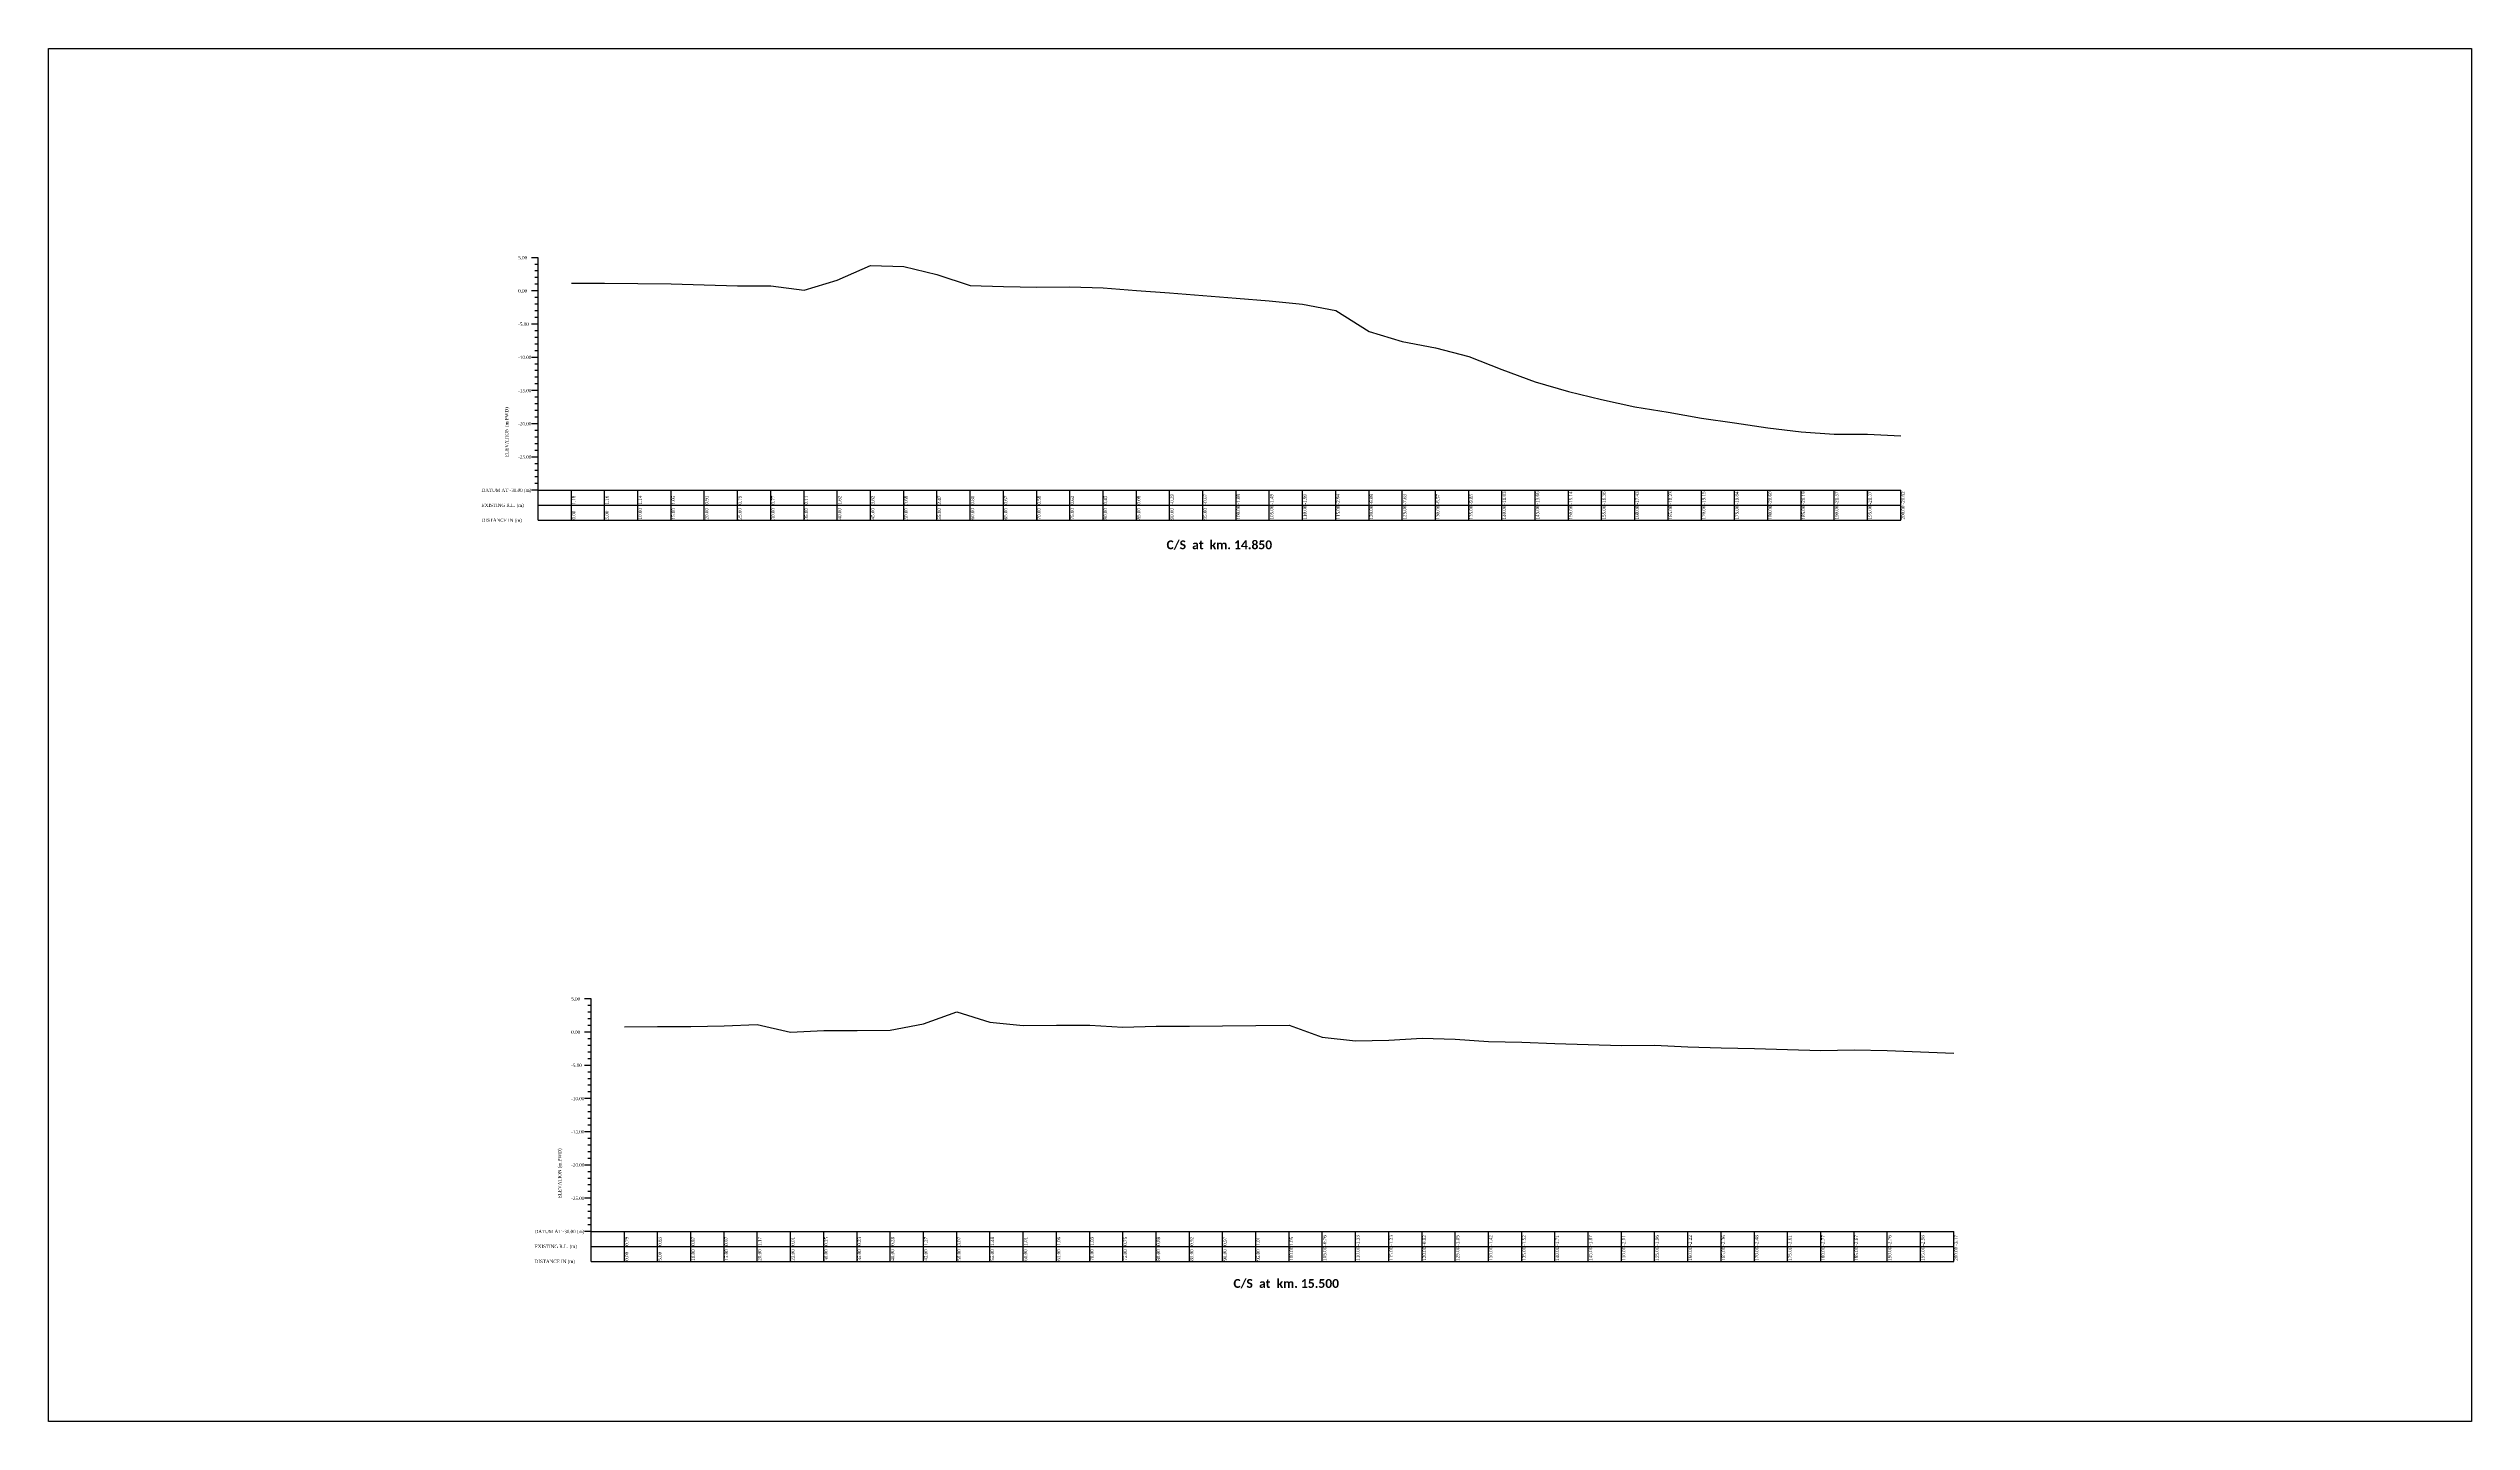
# Model space of a CAD drawing. Header units: metres. Extents: x -148477 to 168932, y -55673 to -2736.
# Drawn here: x 48241.1 to 48605.6, y -25247.2 to -25040.5 of the extents above; entities that cross this region are included whole.
import ezdxf

# ---------------------------------------------------------------- set-up
doc = ezdxf.new("R2010")
doc.units = ezdxf.units.M
doc.styles.add('liza', font='times.ttf', dxfattribs={"height": 2})
doc.styles.get("Standard").update_dxf_attribs({"font": 'times.ttf'})

msp = doc.modelspace()

# ---------------------------------------------------------------- linework, layer by layer
at = {"color": 6, "linetype": 'Continuous', "lineweight": -3, "ltscale": 0.5}
for p, q in [((48314.7465, -25072.0345), (48313.7465, -25072.0345)), ((48314.7465, -25073.0345), (48314.2465, -25073.0345)), ((48314.7465, -25111.5345), (48314.7465, -25072.0345)), ((48314.7465, -25077.0345), (48313.7465, -25077.0345)), ((48314.7465, -25074.0345), (48314.2465, -25074.0345)), ((48314.7465, -25075.0345), (48314.2465, -25075.0345)), ((48314.7465, -25076.0345), (48314.2465, -25076.0345)), ((48314.7465, -25078.0345), (48314.2465, -25078.0345)), ((48314.7465, -25079.0345), (48314.2465, -25079.0345)), ((48314.7465, -25080.0345), (48314.2465, -25080.0345)), ((48314.7465, -25082.0345), (48313.7465, -25082.0345)), ((48314.7465, -25081.0345), (48314.2465, -25081.0345)), ((48314.7465, -25083.0345), (48314.2465, -25083.0345)), ((48314.7465, -25084.0345), (48314.2465, -25084.0345)), ((48314.7465, -25087.0345), (48313.7465, -25087.0345)), ((48314.7465, -25085.0345), (48314.2465, -25085.0345)), ((48314.7465, -25086.0345), (48314.2465, -25086.0345)), ((48314.7465, -25088.0345), (48314.2465, -25088.0345)), ((48314.7465, -25089.0345), (48314.2465, -25089.0345)), ((48314.7465, -25090.0345), (48314.2465, -25090.0345)), ((48314.7465, -25091.0345), (48314.2465, -25091.0345)), ((48314.7465, -25092.0345), (48313.7465, -25092.0345)), ((48314.7465, -25093.0345), (48314.2465, -25093.0345)), ((48314.7465, -25094.0345), (48314.2465, -25094.0345)), ((48314.7465, -25095.0345), (48314.2465, -25095.0345)), ((48314.7465, -25097.0345), (48313.7465, -25097.0345)), ((48314.7465, -25096.0345), (48314.2465, -25096.0345)), ((48314.7465, -25098.0345), (48314.2465, -25098.0345)), ((48314.7465, -25099.0345), (48314.2465, -25099.0345)), ((48314.7465, -25102.0345), (48313.7465, -25102.0345)), ((48314.7465, -25100.0345), (48314.2465, -25100.0345)), ((48314.7465, -25101.0345), (48314.2465, -25101.0345)), ((48314.7465, -25103.0345), (48314.2465, -25103.0345)), ((48314.7465, -25104.0345), (48314.2465, -25104.0345)), ((48314.7465, -25105.0345), (48314.2465, -25105.0345)), ((48314.7465, -25106.0345), (48314.2465, -25106.0345)), ((48314.7465, -25107.0345), (48313.7465, -25107.0345)), ((48314.7465, -25107.0345), (48519.7465, -25107.0345)), ((48314.7465, -25109.2845), (48519.7465, -25109.2845)), ((48319.7465, -25111.5345), (48319.7465, -25107.0345)), ((48324.7465, -25111.5345), (48324.7465, -25107.0345)), ((48329.7465, -25111.5345), (48329.7465, -25107.0345)), ((48334.7465, -25111.5345), (48334.7465, -25107.0345)), ((48339.7465, -25111.5345), (48339.7465, -25107.0345)), ((48344.7465, -25111.5345), (48344.7465, -25107.0345)), ((48349.7465, -25111.5345), (48349.7465, -25107.0345)), ((48354.7465, -25111.5345), (48354.7465, -25107.0345)), ((48359.7465, -25111.5345), (48359.7465, -25107.0345)), ((48364.7465, -25111.5345), (48364.7465, -25107.0345)), ((48369.7465, -25111.5345), (48369.7465, -25107.0345)), ((48374.7465, -25111.5345), (48374.7465, -25107.0345)), ((48379.7465, -25111.5345), (48379.7465, -25107.0345)), ((48384.7465, -25111.5345), (48384.7465, -25107.0345)), ((48389.7465, -25111.5345), (48389.7465, -25107.0345)), ((48394.7465, -25111.5345), (48394.7465, -25107.0345)), ((48399.7465, -25111.5345), (48399.7465, -25107.0345)), ((48404.7465, -25111.5345), (48404.7465, -25107.0345)), ((48409.7465, -25111.5345), (48409.7465, -25107.0345)), ((48414.7465, -25111.5345), (48414.7465, -25107.0345)), ((48419.7465, -25111.5345), (48419.7465, -25107.0345)), ((48424.7465, -25111.5345), (48424.7465, -25107.0345)), ((48429.7465, -25111.5345), (48429.7465, -25107.0345)), ((48434.7465, -25111.5345), (48434.7465, -25107.0345)), ((48439.7465, -25111.5345), (48439.7465, -25107.0345)), ((48444.7465, -25111.5345), (48444.7465, -25107.0345)), ((48449.7465, -25111.5345), (48449.7465, -25107.0345)), ((48454.7465, -25111.5345), (48454.7465, -25107.0345)), ((48459.7465, -25111.5345), (48459.7465, -25107.0345)), ((48464.7465, -25111.5345), (48464.7465, -25107.0345)), ((48469.7465, -25111.5345), (48469.7465, -25107.0345)), ((48474.7465, -25111.5345), (48474.7465, -25107.0345)), ((48479.7465, -25111.5345), (48479.7465, -25107.0345)), ((48484.7465, -25111.5345), (48484.7465, -25107.0345)), ((48489.7465, -25111.5345), (48489.7465, -25107.0345)), ((48494.7465, -25111.5345), (48494.7465, -25107.0345)), ((48499.7465, -25111.5345), (48499.7465, -25107.0345)), ((48504.7465, -25111.5345), (48504.7465, -25107.0345)), ((48509.7465, -25111.5345), (48509.7465, -25107.0345)), ((48514.7465, -25111.5345), (48514.7465, -25107.0345)), ((48519.7465, -25111.5345), (48519.7465, -25107.0345)), ((48314.7465, -25111.5345), (48519.7465, -25111.5345)), ((48322.72, -25183.5842), (48321.72, -25183.5842)), ((48322.72, -25184.5842), (48322.22, -25184.5842)), ((48322.72, -25185.5842), (48322.22, -25185.5842)), ((48322.72, -25223.0842), (48322.72, -25183.5842)), ((48322.72, -25188.5842), (48321.72, -25188.5842)), ((48322.72, -25186.5842), (48322.22, -25186.5842)), ((48322.72, -25187.5842), (48322.22, -25187.5842)), ((48322.72, -25189.5842), (48322.22, -25189.5842)), ((48322.72, -25193.5842), (48321.72, -25193.5842)), ((48322.72, -25190.5842), (48322.22, -25190.5842)), ((48322.72, -25191.5842), (48322.22, -25191.5842)), ((48322.72, -25192.5842), (48322.22, -25192.5842)), ((48322.72, -25194.5842), (48322.22, -25194.5842)), ((48322.72, -25195.5842), (48322.22, -25195.5842)), ((48322.72, -25196.5842), (48322.22, -25196.5842)), ((48322.72, -25198.5842), (48321.72, -25198.5842)), ((48322.72, -25197.5842), (48322.22, -25197.5842)), ((48322.72, -25199.5842), (48322.22, -25199.5842)), ((48322.72, -25200.5842), (48322.22, -25200.5842)), ((48322.72, -25203.5842), (48321.72, -25203.5842)), ((48322.72, -25201.5842), (48322.22, -25201.5842)), ((48322.72, -25202.5842), (48322.22, -25202.5842)), ((48322.72, -25204.5842), (48322.22, -25204.5842)), ((48322.72, -25205.5842), (48322.22, -25205.5842)), ((48322.72, -25206.5842), (48322.22, -25206.5842)), ((48322.72, -25207.5842), (48322.22, -25207.5842)), ((48322.72, -25208.5842), (48321.72, -25208.5842)), ((48322.72, -25209.5842), (48322.22, -25209.5842)), ((48322.72, -25210.5842), (48322.22, -25210.5842)), ((48322.72, -25211.5842), (48322.22, -25211.5842)), ((48322.72, -25213.5842), (48321.72, -25213.5842)), ((48322.72, -25212.5842), (48322.22, -25212.5842)), ((48322.72, -25214.5842), (48322.22, -25214.5842)), ((48322.72, -25215.5842), (48322.22, -25215.5842)), ((48322.72, -25218.5842), (48321.72, -25218.5842)), ((48322.72, -25216.5842), (48322.22, -25216.5842)), ((48322.72, -25217.5842), (48322.22, -25217.5842)), ((48322.72, -25218.5842), (48527.72, -25218.5842)), ((48327.72, -25223.0842), (48327.72, -25218.5842)), ((48332.72, -25223.0842), (48332.72, -25218.5842)), ((48337.72, -25223.0842), (48337.72, -25218.5842)), ((48342.72, -25223.0842), (48342.72, -25218.5842)), ((48347.72, -25223.0842), (48347.72, -25218.5842)), ((48352.72, -25223.0842), (48352.72, -25218.5842)), ((48357.72, -25223.0842), (48357.72, -25218.5842)), ((48362.72, -25223.0842), (48362.72, -25218.5842)), ((48367.72, -25223.0842), (48367.72, -25218.5842)), ((48372.72, -25223.0842), (48372.72, -25218.5842)), ((48377.72, -25223.0842), (48377.72, -25218.5842)), ((48382.72, -25223.0842), (48382.72, -25218.5842)), ((48387.72, -25223.0842), (48387.72, -25218.5842)), ((48392.72, -25223.0842), (48392.72, -25218.5842)), ((48397.72, -25223.0842), (48397.72, -25218.5842)), ((48402.72, -25223.0842), (48402.72, -25218.5842)), ((48407.72, -25223.0842), (48407.72, -25218.5842)), ((48412.72, -25223.0842), (48412.72, -25218.5842)), ((48417.72, -25223.0842), (48417.72, -25218.5842)), ((48422.72, -25223.0842), (48422.72, -25218.5842)), ((48427.72, -25223.0842), (48427.72, -25218.5842)), ((48432.72, -25223.0842), (48432.72, -25218.5842)), ((48437.72, -25223.0842), (48437.72, -25218.5842)), ((48442.72, -25223.0842), (48442.72, -25218.5842)), ((48447.72, -25223.0842), (48447.72, -25218.5842)), ((48452.72, -25223.0842), (48452.72, -25218.5842)), ((48457.72, -25223.0842), (48457.72, -25218.5842)), ((48462.72, -25223.0842), (48462.72, -25218.5842)), ((48467.72, -25223.0842), (48467.72, -25218.5842)), ((48472.72, -25223.0842), (48472.72, -25218.5842)), ((48477.72, -25223.0842), (48477.72, -25218.5842)), ((48482.72, -25223.0842), (48482.72, -25218.5842)), ((48487.72, -25223.0842), (48487.72, -25218.5842)), ((48492.72, -25223.0842), (48492.72, -25218.5842)), ((48497.72, -25223.0842), (48497.72, -25218.5842)), ((48502.72, -25223.0842), (48502.72, -25218.5842)), ((48507.72, -25223.0842), (48507.72, -25218.5842)), ((48512.72, -25223.0842), (48512.72, -25218.5842)), ((48517.72, -25223.0842), (48517.72, -25218.5842)), ((48522.72, -25223.0842), (48522.72, -25218.5842)), ((48527.72, -25223.0842), (48527.72, -25218.5842)), ((48322.72, -25220.8342), (48527.72, -25220.8342)), ((48322.72, -25223.0842), (48527.72, -25223.0842))]:
    msp.add_line(p, q, dxfattribs=at)
msp.add_lwpolyline([(48241.0728, -25040.5437), (48605.6196, -25040.5437), (48605.6196, -25247.1853), (48241.0728, -25247.1853)], close=True, dxfattribs=at)
for points in [[(48319.7465, -25075.8545), (48324.7465, -25075.8745), (48329.7465, -25075.8945), (48334.7465, -25075.9845), (48339.7465, -25076.1245), (48344.7465, -25076.2445), (48349.7465, -25076.2645), (48354.7465, -25076.9245), (48359.7465, -25075.4145), (48364.7465, -25073.2145), (48369.7465, -25073.3545), (48374.7465, -25074.5645), (48379.7465, -25076.2345), (48384.7465, -25076.3645), (48389.7465, -25076.4545), (48394.7465, -25076.4045), (48399.7465, -25076.5845), (48404.7465, -25076.9545), (48409.7465, -25077.3245), (48414.7465, -25077.7045), (48419.7465, -25078.1145), (48424.7465, -25078.5245), (48429.7465, -25079.0245), (48434.7465, -25079.9745), (48439.7465, -25083.1245), (48444.7465, -25084.6645), (48449.7465, -25085.6045), (48454.7465, -25086.8845), (48459.7465, -25088.8645), (48464.7465, -25090.6945), (48469.7465, -25092.1745), (48474.7465, -25093.3945), (48479.7465, -25094.4645), (48484.7465, -25095.2645), (48489.7465, -25096.1845), (48494.7465, -25096.8745), (48499.7465, -25097.6345), (48504.7465, -25098.2245), (48509.7465, -25098.6045), (48514.7465, -25098.6045), (48519.7465, -25098.8545)], [(48327.72, -25187.7942), (48332.72, -25187.7542), (48337.72, -25187.7142), (48342.72, -25187.6142), (48347.72, -25187.4142), (48352.72, -25188.5742), (48357.72, -25188.3342), (48362.72, -25188.3542), (48367.72, -25188.3042), (48372.72, -25187.3142), (48377.72, -25185.5142), (48382.72, -25187.1042), (48387.72, -25187.5742), (48392.72, -25187.5242), (48397.72, -25187.5542), (48402.72, -25187.8342), (48407.72, -25187.7042), (48412.72, -25187.6642), (48417.72, -25187.6142), (48422.72, -25187.5742), (48427.72, -25187.5342), (48432.72, -25189.3442), (48437.72, -25189.9142), (48442.72, -25189.8142), (48447.72, -25189.5042), (48452.72, -25189.6342), (48457.72, -25190.0042), (48462.72, -25190.1042), (48467.72, -25190.2942), (48472.72, -25190.4542), (48477.72, -25190.5942), (48482.72, -25190.5442), (48487.72, -25190.8042), (48492.72, -25190.9442), (48497.72, -25191.0642), (48502.72, -25191.1942), (48507.72, -25191.3542), (48512.72, -25191.2542), (48517.72, -25191.3442), (48522.72, -25191.5642), (48527.72, -25191.7542)]]:
    msp.add_lwpolyline(points, dxfattribs=at)

# ---------------------------------------------------------------- texts
at = {"color": 6, "linetype": 'Continuous', "lineweight": -3, "ltscale": 0.5, "char_height": 0.5, "attachment_point": 1, "style": 'liza'}
for s, insert, width in [('5.00', (48311.7465, -25071.7845), 2), ('0.00', (48311.7465, -25076.7845), 2), ('-5.00', (48311.7465, -25081.7845), 2), ('-10.00', (48311.7465, -25086.7845), 2), ('-15.00', (48311.7465, -25091.7845), 2), ('-20.00', (48311.7465, -25096.7845), 2), ('-25.00', (48311.7465, -25101.7845), 2), ('DATUM AT -30.00 (m)', (48306.2465, -25106.7845), 7.5), ('EXISTING R.L. (m)', (48306.2465, -25109.0345), 7.5), ('DISTANCE IN (m)', (48306.2465, -25111.2845), 7.5), ('5.00', (48319.72, -25183.3342), 2), ('0.00', (48319.72, -25188.3342), 2), ('-5.00', (48319.72, -25193.3342), 2), ('-10.00', (48319.72, -25198.3342), 2), ('-15.00', (48319.72, -25203.3342), 2), ('-20.00', (48319.72, -25208.3342), 2), ('-25.00', (48319.72, -25213.3342), 2), ('DATUM AT -30.00 (m)', (48314.22, -25218.3342), 7.5), ('EXISTING R.L. (m)', (48314.22, -25220.5842), 7.5), ('DISTANCE IN (m)', (48314.22, -25222.8342), 7.5)]:
    msp.add_mtext(s, dxfattribs=dict(at, insert=insert, width=width))
at = {"color": 6, "linetype": 'Continuous', "lineweight": -3, "ltscale": 0.5, "char_height": 0.5, "attachment_point": 1, "rotation": 90, "style": 'liza'}
for s, insert, width in [('ELEVATION (m PWD)', (48309.7465, -25102.0345), 10), ('1.18', (48319.8465, -25109.1845), 2.15), ('1.16', (48324.8465, -25109.1845), 2.15), ('10.00', (48329.8465, -25111.4345), 2.15), ('1.14', (48329.8465, -25109.1845), 2.15), ('1.05', (48334.8465, -25109.1845), 2.15), ('15.00', (48334.8465, -25111.4345), 2.15), ('0.91', (48339.8465, -25109.1845), 2.15), ('20.00', (48339.8465, -25111.4345), 2.15), ('0.79', (48344.8465, -25109.1845), 2.15), ('25.00', (48344.8465, -25111.4345), 2.15), ('0.77', (48349.8465, -25109.1845), 2.15), ('30.00', (48349.8465, -25111.4345), 2.15), ('0.11', (48354.8465, -25109.1845), 2.15), ('35.00', (48354.8465, -25111.4345), 2.15), ('40.00', (48359.8465, -25111.4345), 2.15), ('1.62', (48359.8465, -25109.1845), 2.15), ('3.82', (48364.8465, -25109.1845), 2.15), ('45.00', (48364.8465, -25111.4345), 2.15), ('3.68', (48369.8465, -25109.1845), 2.15), ('50.00', (48369.8465, -25111.4345), 2.15), ('55.00', (48374.8465, -25111.4345), 2.15), ('2.47', (48374.8465, -25109.1845), 2.15), ('0.80', (48379.8465, -25109.1845), 2.15), ('60.00', (48379.8465, -25111.4345), 2.15), ('0.67', (48384.8465, -25109.1845), 2.15), ('65.00', (48384.8465, -25111.4345), 2.15), ('0.58', (48389.8465, -25109.1845), 2.15), ('70.00', (48389.8465, -25111.4345), 2.15), ('0.63', (48394.8465, -25109.1845), 2.15), ('75.00', (48394.8465, -25111.4345), 2.15), ('0.45', (48399.8465, -25109.1845), 2.15), ('80.00', (48399.8465, -25111.4345), 2.15), ('0.08', (48404.8465, -25109.1845), 2.15), ('85.00', (48404.8465, -25111.4345), 2.15), ('-0.29', (48409.8465, -25109.1845), 2.15), ('90.00', (48409.8465, -25111.4345), 2.15), ('-0.67', (48414.8465, -25109.1845), 2.15), ('95.00', (48414.8465, -25111.4345), 2.15), ('-1.08', (48419.8465, -25109.1845), 2.15), ('100.00', (48419.8465, -25111.4345), 2.15), ('105.00', (48424.8465, -25111.4345), 2.15), ('-1.49', (48424.8465, -25109.1845), 2.15), ('110.00', (48429.8465, -25111.4345), 2.15), ('-1.99', (48429.8465, -25109.1845), 2.15), ('115.00', (48434.8465, -25111.4345), 2.15), ('-2.94', (48434.8465, -25109.1845), 2.15), ('-6.09', (48439.8465, -25109.1845), 2.15), ('120.00', (48439.8465, -25111.4345), 2.15), ('125.00', (48444.8465, -25111.4345), 2.15), ('-7.63', (48444.8465, -25109.1845), 2.15), ('-8.57', (48449.8465, -25109.1845), 2.15), ('130.00', (48449.8465, -25111.4345), 2.15), ('-9.85', (48454.8465, -25109.1845), 2.15), ('135.00', (48454.8465, -25111.4345), 2.15), ('-11.83', (48459.8465, -25109.1845), 2.15), ('140.00', (48459.8465, -25111.4345), 2.15), ('145.00', (48464.8465, -25111.4345), 2.15), ('-13.66', (48464.8465, -25109.1845), 2.15), ('150.00', (48469.8465, -25111.4345), 2.15), ('-15.14', (48469.8465, -25109.1845), 2.15), ('155.00', (48474.8465, -25111.4345), 2.15), ('-16.36', (48474.8465, -25109.1845), 2.15), ('160.00', (48479.8465, -25111.4345), 2.15), ('-17.43', (48479.8465, -25109.1845), 2.15), ('-18.23', (48484.8465, -25109.1845), 2.15), ('165.00', (48484.8465, -25111.4345), 2.15), ('170.00', (48489.8465, -25111.4345), 2.15), ('-19.15', (48489.8465, -25109.1845), 2.15), ('-19.84', (48494.8465, -25109.1845), 2.15), ('175.00', (48494.8465, -25111.4345), 2.15), ('-20.60', (48499.8465, -25109.1845), 2.15), ('180.00', (48499.8465, -25111.4345), 2.15), ('185.00', (48504.8465, -25111.4345), 2.15), ('-21.19', (48504.8465, -25109.1845), 2.15), ('190.00', (48509.8465, -25111.4345), 2.15), ('-21.57', (48509.8465, -25109.1845), 2.15), ('195.00', (48514.8465, -25111.4345), 2.15), ('-21.57', (48514.8465, -25109.1845), 2.15), ('-21.82', (48519.8465, -25109.1845), 2.15), ('200.00', (48519.8465, -25111.4345), 2.15), ('0.00', (48319.8465, -25111.4345), 2.15), ('5.00', (48324.8465, -25111.4345), 2.15), ('ELEVATION (m PWD)', (48317.72, -25213.5842), 10), ('-0.76', (48432.82, -25220.7342), 2.15), ('-1.33', (48437.82, -25220.7342), 2.15), ('-1.23', (48442.82, -25220.7342), 2.15), ('-0.92', (48447.82, -25220.7342), 2.15), ('-1.05', (48452.82, -25220.7342), 2.15), ('-1.42', (48457.82, -25220.7342), 2.15), ('-1.52', (48462.82, -25220.7342), 2.15), ('-1.71', (48467.82, -25220.7342), 2.15), ('-1.87', (48472.82, -25220.7342), 2.15), ('-2.01', (48477.82, -25220.7342), 2.15), ('-1.96', (48482.82, -25220.7342), 2.15), ('-2.22', (48487.82, -25220.7342), 2.15), ('-2.36', (48492.82, -25220.7342), 2.15), ('-2.48', (48497.82, -25220.7342), 2.15), ('-2.61', (48502.82, -25220.7342), 2.15), ('-2.77', (48507.82, -25220.7342), 2.15), ('-2.67', (48512.82, -25220.7342), 2.15), ('-2.76', (48517.82, -25220.7342), 2.15), ('-2.98', (48522.82, -25220.7342), 2.15), ('-3.17', (48527.82, -25220.7342), 2.15), ('0.79', (48327.82, -25220.7342), 2.15), ('0.00', (48327.82, -25222.9842), 2.15), ('0.83', (48332.82, -25220.7342), 2.15), ('5.00', (48332.82, -25222.9842), 2.15), ('0.87', (48337.82, -25220.7342), 2.15), ('10.00', (48337.82, -25222.9842), 2.15), ('0.97', (48342.82, -25220.7342), 2.15), ('15.00', (48342.82, -25222.9842), 2.15), ('20.00', (48347.82, -25222.9842), 2.15), ('1.17', (48347.82, -25220.7342), 2.15), ('0.01', (48352.82, -25220.7342), 2.15), ('25.00', (48352.82, -25222.9842), 2.15), ('0.25', (48357.82, -25220.7342), 2.15), ('30.00', (48357.82, -25222.9842), 2.15), ('0.23', (48362.82, -25220.7342), 2.15), ('35.00', (48362.82, -25222.9842), 2.15), ('0.28', (48367.82, -25220.7342), 2.15), ('40.00', (48367.82, -25222.9842), 2.15), ('45.00', (48372.82, -25222.9842), 2.15), ('1.27', (48372.82, -25220.7342), 2.15), ('3.07', (48377.82, -25220.7342), 2.15), ('50.00', (48377.82, -25222.9842), 2.15), ('1.48', (48382.82, -25220.7342), 2.15), ('55.00', (48382.82, -25222.9842), 2.15), ('1.01', (48387.82, -25220.7342), 2.15), ('60.00', (48387.82, -25222.9842), 2.15), ('1.06', (48392.82, -25220.7342), 2.15), ('65.00', (48392.82, -25222.9842), 2.15), ('1.03', (48397.82, -25220.7342), 2.15), ('70.00', (48397.82, -25222.9842), 2.15), ('0.75', (48402.82, -25220.7342), 2.15), ('75.00', (48402.82, -25222.9842), 2.15), ('0.88', (48407.82, -25220.7342), 2.15), ('80.00', (48407.82, -25222.9842), 2.15), ('0.92', (48412.82, -25220.7342), 2.15), ('85.00', (48412.82, -25222.9842), 2.15), ('0.97', (48417.82, -25220.7342), 2.15), ('90.00', (48417.82, -25222.9842), 2.15), ('1.01', (48422.82, -25220.7342), 2.15), ('95.00', (48422.82, -25222.9842), 2.15), ('1.05', (48427.82, -25220.7342), 2.15), ('100.00', (48427.82, -25222.9842), 2.15), ('105.00', (48432.82, -25222.9842), 2.15), ('110.00', (48437.82, -25222.9842), 2.15), ('115.00', (48442.82, -25222.9842), 2.15), ('120.00', (48447.82, -25222.9842), 2.15), ('125.00', (48452.82, -25222.9842), 2.15), ('130.00', (48457.82, -25222.9842), 2.15), ('135.00', (48462.82, -25222.9842), 2.15), ('140.00', (48467.82, -25222.9842), 2.15), ('145.00', (48472.82, -25222.9842), 2.15), ('150.00', (48477.82, -25222.9842), 2.15), ('155.00', (48482.82, -25222.9842), 2.15), ('160.00', (48487.82, -25222.9842), 2.15), ('165.00', (48492.82, -25222.9842), 2.15), ('170.00', (48497.82, -25222.9842), 2.15), ('175.00', (48502.82, -25222.9842), 2.15), ('180.00', (48507.82, -25222.9842), 2.15), ('185.00', (48512.82, -25222.9842), 2.15), ('190.00', (48517.82, -25222.9842), 2.15), ('195.00', (48522.82, -25222.9842), 2.15), ('200.00', (48527.82, -25222.9842), 2.15)]:
    msp.add_mtext(s, dxfattribs=dict(at, insert=insert, width=width))
at = {"color": 0, "linetype": 'ByBlock', "lineweight": 30, "char_height": 1.326841, "width": 81.781813, "attachment_point": 1}
for s, insert in [('{\\fCalibri|b1|i0|c0|p34;\\C256;C/S  at  km. 14.850}', (48409.2842, -25114.581)), ('{\\fCalibri|b1|i0|c0|p34;\\C256;C/S  at  km. 15.500}', (48419.349, -25225.7414))]:
    msp.add_mtext(s, dxfattribs=dict(at, insert=insert))

doc.saveas('drawing.dxf')
